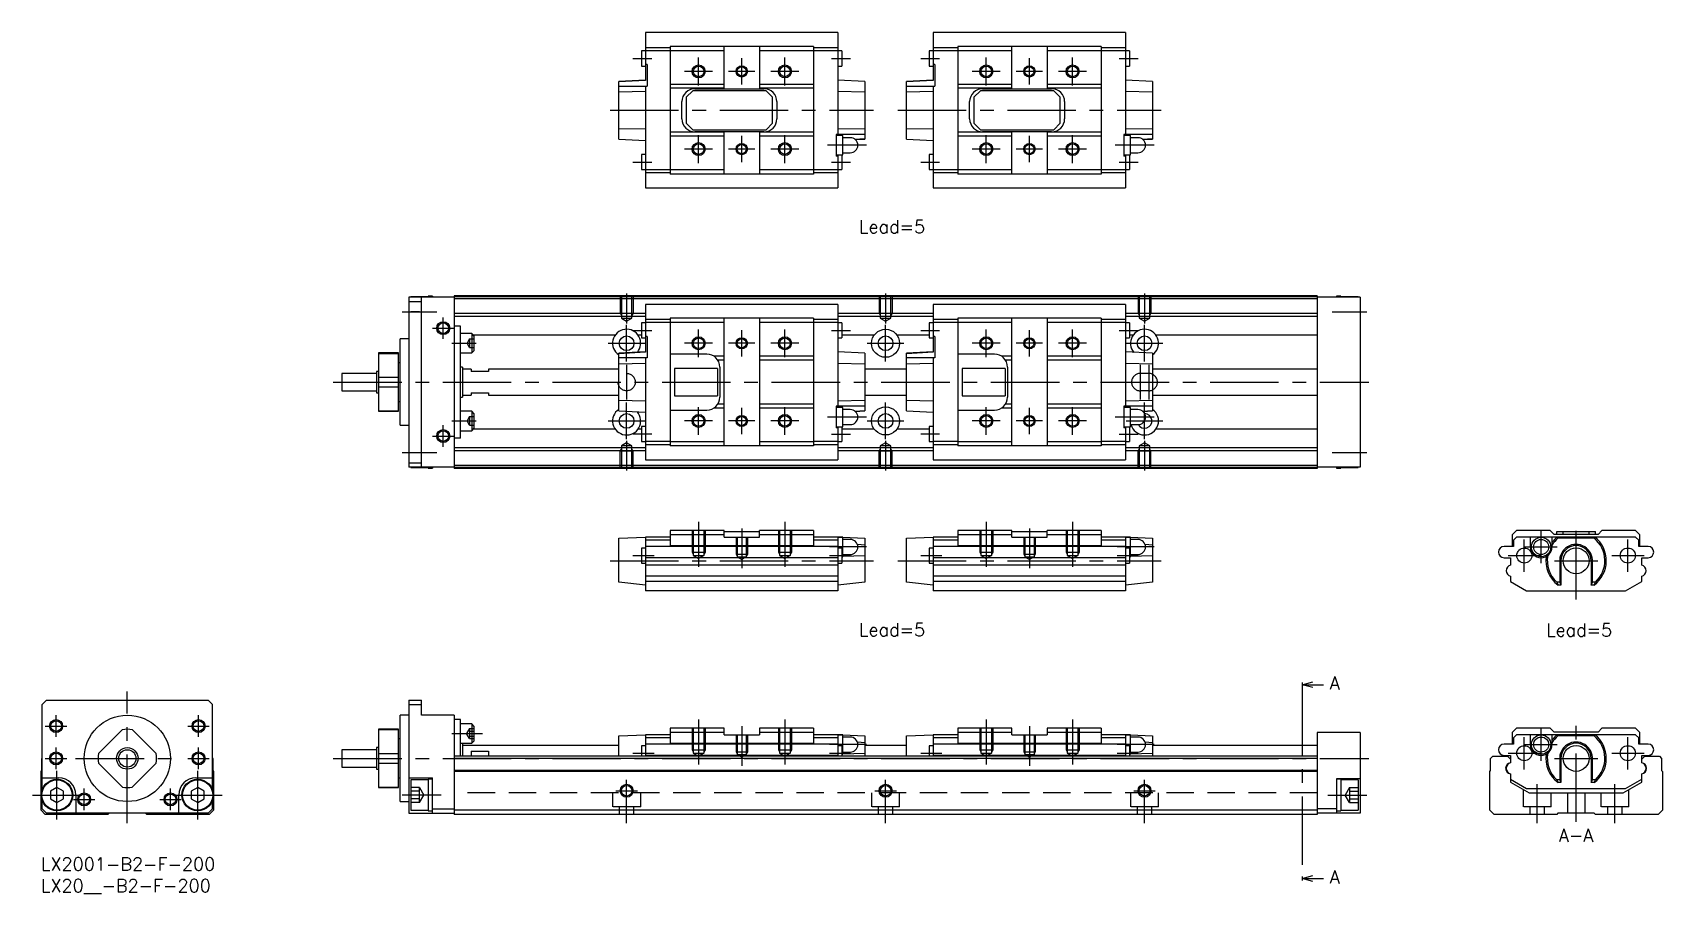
# Model space of a CAD drawing. Extents: x -2 to 376, y -8 to 191.
import ezdxf

# ---------------------------------------------------------------- set-up
doc = ezdxf.new("R2010")
doc.units = 0
doc.header["$LTSCALE"] = 0.5
doc.linetypes.add('CENTER', pattern=[50.8, 31.75, -6.35, 6.35, -6.35])
doc.linetypes.add('DASHED', pattern=[19.05, 12.7, -6.35])
for name, color, linetype in [('MSM_CENTER', 1, 'CENTER'), ('MSM_CONTINUOUS', 7, 'CONTINUOUS'), ('MSM_DASHED', 4, 'DASHED'), ('MSM_NARROW', 5, 'CONTINUOUS'), ('MSM_PART_NUMBER', 7, 'CONTINUOUS')]:
    doc.layers.add(name, color=color, linetype=linetype)
doc.styles.get("Standard").update_dxf_attribs({"font": 'txt.shx', "height": 1, "bigfont": 'bigfont.shx'})

msp = doc.modelspace()

# ---------------------------------------------------------------- texts
at = {"layer": 'MSM_PART_NUMBER'}
for s, p in [('Lead=5', (189.56, 144.71)), ('Lead=5', (189.56, 51.31)), ('Lead=5', (348.76, 51.26)), ('A', (298.62, 38.95)), ('A-A', (351.71, 3.66)), ('A', (298.62, -5.96))]:
    msp.add_text(s, height=3, dxfattribs=at).set_placement(p)

# ---------------------------------------------------------------- blocks, each defined once
blk = doc.blocks.new('*U2')
at = {"layer": 'MSM_PART_NUMBER'}
blk.add_text('LX2001-B2-F-200', height=3, dxfattribs=at).set_placement((0, -3))
blk = doc.blocks.new('*U3')
at = {"layer": 'MSM_PART_NUMBER'}
blk.add_text('LX20__-B2-F-200', height=3, dxfattribs=at).set_placement((0, -8))

# ---------------------------------------------------------------- linework, layer by layer
at = {"layer": 'MSM_CENTER'}
for p, q in [((137.17, 185.2), (141.57, 185.2)), ((152.37, 178.97), (152.37, 185.43)), ((162.37, 179.14), (162.37, 185.26)), ((172.37, 178.97), (172.37, 185.43)), ((183.17, 185.2), (187.57, 185.2)), ((203.83, 185.2), (208.23, 185.2)), ((219.03, 178.97), (219.03, 185.43)), ((229.03, 179.14), (229.03, 185.26)), ((239.03, 178.97), (239.03, 185.43)), ((249.83, 185.2), (254.23, 185.2)), ((155.6, 182.2), (149.14, 182.2)), ((165.42, 182.2), (159.31, 182.2)), ((175.6, 182.2), (169.14, 182.2)), ((222.26, 182.2), (215.8, 182.2)), ((232.09, 182.2), (225.98, 182.2)), ((242.26, 182.2), (235.8, 182.2)), ((131.87, 173.2), (192.87, 173.2)), ((198.53, 173.2), (259.53, 173.2)), ((152.37, 160.97), (152.37, 167.43)), ((162.37, 161.14), (162.37, 167.26)), ((172.37, 160.97), (172.37, 167.43)), ((219.03, 160.97), (219.03, 167.43)), ((229.03, 161.14), (229.03, 167.26)), ((239.03, 160.97), (239.03, 167.43)), ((155.6, 164.2), (149.14, 164.2)), ((165.42, 164.2), (159.31, 164.2)), ((175.6, 164.2), (169.14, 164.2)), ((191.27, 165.1), (182.27, 165.1)), ((222.26, 164.2), (215.8, 164.2)), ((232.09, 164.2), (225.98, 164.2)), ((242.26, 164.2), (235.8, 164.2)), ((257.93, 165.1), (248.93, 165.1)), ((137.17, 161.2), (141.57, 161.2)), ((183.17, 161.15), (187.57, 161.15)), ((203.83, 161.2), (208.23, 161.2)), ((249.83, 161.15), (254.23, 161.15)), ((135.7, 130.7), (135.7, 123.79)), ((195.7, 130.7), (195.7, 123.79)), ((255.7, 130.7), (255.7, 123.79)), ((83.7, 126.5), (91.7, 126.5)), ((93.2, 120.2), (93.2, 125.2)), ((299.2, 126.5), (307.2, 126.5)), ((90.7, 122.7), (95.7, 122.7)), ((135.7, 114.95), (135.7, 123.45)), ((137.17, 122.2), (141.57, 122.2)), ((152.37, 115.97), (152.37, 122.43)), ((162.37, 116.14), (162.37, 122.26)), ((172.37, 115.97), (172.37, 122.43)), ((183.17, 122.2), (187.57, 122.2)), ((195.7, 114.95), (195.7, 123.45)), ((203.83, 122.2), (208.23, 122.2)), ((219.03, 115.97), (219.03, 122.43)), ((229.03, 116.14), (229.03, 122.26)), ((239.03, 115.97), (239.03, 122.43)), ((249.83, 122.2), (254.23, 122.2)), ((255.7, 114.95), (255.7, 123.45)), ((95.2, 119.2), (100.8, 119.2)), ((131.45, 119.2), (139.95, 119.2)), ((155.6, 119.2), (149.14, 119.2)), ((165.42, 119.2), (159.31, 119.2)), ((175.6, 119.2), (169.14, 119.2)), ((191.45, 119.2), (199.95, 119.2)), ((222.26, 119.2), (215.8, 119.2)), ((232.09, 119.2), (225.98, 119.2)), ((242.26, 119.2), (235.8, 119.2)), ((251.45, 119.2), (259.95, 119.2)), ((135.7, 114.2), (135.7, 106.2)), ((254.7, 114.2), (254.7, 106.2)), ((256.7, 114.2), (256.7, 106.2)), ((67.7, 110.2), (307.7, 110.2)), ((135.7, 96.95), (135.7, 105.45)), ((152.37, 97.97), (152.37, 104.43)), ((162.37, 98.14), (162.37, 104.26)), ((172.37, 97.97), (172.37, 104.43)), ((191.27, 102.1), (182.27, 102.1)), ((195.7, 96.95), (195.7, 105.45)), ((219.03, 97.97), (219.03, 104.43)), ((229.03, 98.14), (229.03, 104.26)), ((239.03, 97.97), (239.03, 104.43)), ((257.93, 102.1), (248.93, 102.1)), ((255.7, 96.95), (255.7, 105.45)), ((93.2, 95.2), (93.2, 100.2)), ((95.2, 101.2), (100.8, 101.2)), ((131.45, 101.2), (139.95, 101.2)), ((137.17, 98.2), (141.57, 98.2)), ((155.6, 101.2), (149.14, 101.2)), ((165.42, 101.2), (159.31, 101.2)), ((175.6, 101.2), (169.14, 101.2)), ((191.45, 101.2), (199.95, 101.2)), ((203.83, 98.2), (208.23, 98.2)), ((222.26, 101.2), (215.8, 101.2)), ((232.09, 101.2), (225.98, 101.2)), ((242.26, 101.2), (235.8, 101.2)), ((251.45, 101.2), (259.95, 101.2)), ((90.7, 97.7), (95.7, 97.7)), ((135.7, 96.61), (135.7, 89.7)), ((183.17, 98.15), (187.57, 98.15)), ((195.7, 96.61), (195.7, 89.7)), ((249.83, 98.15), (254.23, 98.15)), ((255.7, 96.61), (255.7, 89.7)), ((83.7, 93.9), (91.7, 93.9)), ((299.2, 93.9), (307.2, 93.9)), ((152.37, 77.8), (152.37, 67.4)), ((162.37, 76.3), (162.37, 67.1)), ((172.37, 77.8), (172.37, 67.4)), ((219.03, 77.8), (219.03, 67.4)), ((229.03, 76.3), (229.03, 67.1)), ((239.03, 77.8), (239.03, 67.4)), ((347.6, 68.25), (347.6, 75.75)), ((355.7, 59.85), (355.7, 77.65)), ((191.27, 72), (182.67, 72)), ((257.93, 72), (249.33, 72)), ((343.7, 66.25), (343.7, 73.75)), ((343.85, 72), (351.35, 72)), ((367.7, 66.25), (367.7, 73.75)), ((131.87, 68.8), (192.87, 68.8)), ((137.17, 70), (142.07, 70)), ((182.67, 70), (187.57, 70)), ((198.53, 68.8), (259.53, 68.8)), ((203.83, 70), (208.73, 70)), ((249.33, 70), (254.23, 70)), ((339.95, 70), (347.45, 70)), ((350.7, 68.8), (360.7, 68.8)), ((363.95, 70), (371.45, 70)), ((20, 8), (20, 38.5)), ((292.2, 39.58), (292.2, -4.33)), ((1, 30.5), (6, 30.5)), ((3.5, 28), (3.5, 33)), ((34, 30.5), (39, 30.5)), ((36.5, 28), (36.5, 33)), ((152.37, 32), (152.37, 21.6)), ((162.37, 30.5), (162.37, 21.3)), ((172.37, 32), (172.37, 21.6)), ((219.03, 32), (219.03, 21.6)), ((229.03, 30.5), (229.03, 21.3)), ((239.03, 32), (239.03, 21.6)), ((355.7, 8.3), (355.7, 31.1)), ((95.2, 28.75), (102.3, 28.75)), ((343.7, 20.45), (343.7, 27.95)), ((347.6, 22.45), (347.6, 29.95)), ((367.7, 20.45), (367.7, 27.95)), ((1, 23), (6, 23)), ((3.5, 20.5), (3.5, 25.5)), ((8, 23), (32, 23)), ((34, 23), (39, 23)), ((36.5, 20.5), (36.5, 25.5)), ((67.7, 23), (307.7, 23)), ((137.17, 24.2), (142.07, 24.2)), ((191.27, 26.2), (182.67, 26.2)), ((182.67, 24.2), (187.57, 24.2)), ((203.83, 24.2), (208.73, 24.2)), ((257.93, 26.2), (249.33, 26.2)), ((249.33, 24.2), (254.23, 24.2)), ((339.95, 24.2), (347.45, 24.2)), ((343.85, 26.2), (351.35, 26.2)), ((350.7, 23), (360.7, 23)), ((363.95, 24.2), (371.45, 24.2)), ((3.7, 8.85), (3.7, 20.15)), ((36.3, 8.85), (36.3, 20.15)), ((10, 11), (10, 16)), ((30, 11), (30, 16)), ((133.2, 15.5), (138.2, 15.5)), ((135.7, 8), (135.7, 18)), ((193.2, 15.5), (198.2, 15.5)), ((195.7, 8), (195.7, 18)), ((253.2, 15.5), (258.2, 15.5)), ((255.7, 8), (255.7, 18)), ((346.7, 8), (346.7, 17)), ((364.7, 8), (364.7, 17)), ((-1.95, 14.5), (9.35, 14.5)), ((7.5, 13.5), (12.5, 13.5)), ((27.5, 13.5), (32.5, 13.5)), ((30.65, 14.5), (41.95, 14.5)), ((92.7, 14.5), (83.7, 14.5)), ((298.2, 14.5), (307.2, 14.5))]:
    msp.add_line(p, q, dxfattribs=at)
at = {"layer": 'MSM_CONTINUOUS'}
for p, q in [((140.07, 191.2), (140.07, 180.13)), ((184.67, 191.2), (140.07, 191.2)), ((184.67, 191.2), (184.67, 167.6)), ((206.73, 191.2), (206.73, 180.13)), ((251.33, 191.2), (206.73, 191.2)), ((251.33, 191.2), (251.33, 167.6)), ((139.17, 186.95), (139.17, 183.45)), ((140.07, 186.95), (139.17, 186.95)), ((145.77, 187.7), (140.07, 187.7)), ((145.77, 186.99), (140.07, 186.99)), ((178.97, 188), (145.77, 188)), ((145.77, 188), (145.77, 158.4)), ((158.27, 187), (145.77, 187)), ((158.27, 178.2), (158.27, 188)), ((166.47, 188), (166.47, 178.2)), ((178.97, 187), (166.47, 187)), ((178.97, 188), (178.97, 158.4)), ((184.67, 187.7), (178.97, 187.7)), ((184.67, 186.99), (178.97, 186.99)), ((185.57, 186.95), (184.67, 186.95)), ((185.57, 186.95), (185.57, 183.45)), ((205.83, 186.95), (205.83, 183.45)), ((206.73, 186.95), (205.83, 186.95)), ((212.43, 187.7), (206.73, 187.7)), ((212.43, 186.99), (206.73, 186.99)), ((245.63, 188), (212.43, 188)), ((212.43, 188), (212.43, 158.4)), ((224.93, 187), (212.43, 187)), ((224.93, 178.2), (224.93, 188)), ((233.13, 188), (233.13, 178.2)), ((245.63, 187), (233.13, 187)), ((245.63, 188), (245.63, 158.4)), ((251.33, 187.7), (245.63, 187.7)), ((251.33, 186.99), (245.63, 186.99)), ((252.23, 186.95), (251.33, 186.95)), ((252.23, 186.95), (252.23, 183.45)), ((139.17, 183.45), (140.07, 183.45)), ((140.47, 183.8), (140.07, 183.8)), ((140.47, 183.8), (140.47, 178.8)), ((184.67, 183.45), (185.57, 183.45)), ((205.83, 183.45), (206.73, 183.45)), ((207.13, 183.8), (206.73, 183.8)), ((207.13, 183.8), (207.13, 178.8)), ((251.33, 183.45), (252.23, 183.45)), ((140.07, 180.2), (133.87, 179.88)), ((140.07, 180.13), (133.87, 179.76)), ((133.87, 166.52), (133.87, 179.88)), ((133.87, 178.8), (140.47, 178.8)), ((140.07, 177.53), (133.87, 177.39)), ((140.07, 178.8), (140.07, 155.2)), ((158.27, 179.2), (145.77, 179.2)), ((158.27, 178.3), (145.77, 178.3)), ((151.02, 177.7), (149.52, 176.2)), ((168.02, 177.7), (151.02, 177.7)), ((151.52, 178.2), (167.52, 178.2)), ((178.97, 179.2), (166.47, 179.2)), ((178.97, 178.3), (166.47, 178.3)), ((169.52, 176.2), (168.02, 177.7)), ((190.87, 179.88), (184.67, 180.2)), ((190.87, 177.39), (184.67, 177.53)), ((190.87, 179.88), (190.87, 166.52)), ((206.73, 180.2), (200.53, 179.88)), ((206.73, 180.13), (200.53, 179.76)), ((200.53, 166.52), (200.53, 179.88)), ((200.53, 178.8), (207.13, 178.8)), ((206.73, 177.53), (200.53, 177.39)), ((206.73, 178.8), (206.73, 155.2)), ((224.93, 179.2), (212.43, 179.2)), ((224.93, 178.3), (212.43, 178.3)), ((217.68, 177.7), (216.18, 176.2)), ((234.68, 177.7), (217.68, 177.7)), ((218.18, 178.2), (234.18, 178.2)), ((245.63, 179.2), (233.13, 179.2)), ((245.63, 178.3), (233.13, 178.3)), ((236.18, 176.2), (234.68, 177.7)), ((257.53, 179.88), (251.33, 180.2)), ((257.53, 177.39), (251.33, 177.53)), ((257.53, 179.88), (257.53, 166.52)), ((148.52, 171.2), (148.52, 175.2)), ((149.52, 176.2), (149.52, 170.2)), ((169.52, 170.2), (169.52, 176.2)), ((170.52, 175.2), (170.52, 171.2)), ((215.18, 171.2), (215.18, 175.2)), ((216.18, 176.2), (216.18, 170.2)), ((236.18, 170.2), (236.18, 176.2)), ((237.18, 175.2), (237.18, 171.2)), ((149.52, 170.2), (151.02, 168.7)), ((168.02, 168.7), (169.52, 170.2)), ((216.18, 170.2), (217.68, 168.7)), ((234.68, 168.7), (236.18, 170.2)), ((133.87, 169.01), (140.07, 168.87)), ((133.87, 166.52), (140.07, 166.2)), ((158.27, 168.1), (145.77, 168.1)), ((158.27, 167.2), (145.77, 167.2)), ((151.02, 168.7), (168.02, 168.7)), ((167.52, 168.2), (151.52, 168.2)), ((158.27, 158.4), (158.27, 168.2)), ((166.47, 168.2), (166.47, 158.4)), ((178.97, 168.1), (166.47, 168.1)), ((178.97, 167.2), (166.47, 167.2)), ((184.27, 167.6), (184.27, 162.6)), ((190.87, 167.6), (184.27, 167.6)), ((185.77, 167.35), (184.27, 167.35)), ((184.67, 168.87), (190.87, 169.01)), ((185.77, 162.85), (185.77, 167.35)), ((187.52, 166.85), (185.77, 166.85)), ((188.57, 166.5), (190.87, 166.64)), ((188.68, 166.41), (190.87, 166.52)), ((200.53, 169.01), (206.73, 168.87)), ((200.53, 166.52), (206.73, 166.2)), ((224.93, 168.1), (212.43, 168.1)), ((224.93, 167.2), (212.43, 167.2)), ((217.68, 168.7), (234.68, 168.7)), ((234.18, 168.2), (218.18, 168.2)), ((224.93, 158.4), (224.93, 168.2)), ((233.13, 168.2), (233.13, 158.4)), ((245.63, 168.1), (233.13, 168.1)), ((245.63, 167.2), (233.13, 167.2)), ((250.93, 167.6), (250.93, 162.6)), ((257.53, 167.6), (250.93, 167.6)), ((252.43, 167.35), (250.93, 167.35)), ((251.33, 168.87), (257.53, 169.01)), ((252.43, 162.85), (252.43, 167.35)), ((254.18, 166.85), (252.43, 166.85)), ((255.23, 166.5), (257.53, 166.64)), ((255.34, 166.41), (257.53, 166.52)), ((139.17, 162.95), (139.17, 159.45)), ((140.07, 162.95), (139.17, 162.95)), ((184.27, 162.85), (185.77, 162.85)), ((184.67, 162.6), (184.27, 162.6)), ((184.67, 162.85), (184.67, 155.2)), ((185.57, 162.85), (185.57, 159.45)), ((185.77, 163.35), (187.52, 163.35)), ((205.83, 162.95), (205.83, 159.45)), ((206.73, 162.95), (205.83, 162.95)), ((250.93, 162.85), (252.43, 162.85)), ((251.33, 162.6), (250.93, 162.6)), ((251.33, 162.85), (251.33, 155.2)), ((252.23, 162.85), (252.23, 159.45)), ((252.43, 163.35), (254.18, 163.35)), ((139.17, 159.45), (140.07, 159.45)), ((145.77, 159.41), (140.07, 159.41)), ((145.77, 158.7), (140.07, 158.7)), ((158.27, 159.4), (145.77, 159.4)), ((178.97, 159.4), (166.47, 159.4)), ((184.67, 159.41), (178.97, 159.41)), ((184.67, 158.7), (178.97, 158.7)), ((184.67, 159.45), (185.57, 159.45)), ((205.83, 159.45), (206.73, 159.45)), ((212.43, 159.41), (206.73, 159.41)), ((212.43, 158.7), (206.73, 158.7)), ((224.93, 159.4), (212.43, 159.4)), ((245.63, 159.4), (233.13, 159.4)), ((251.33, 159.41), (245.63, 159.41)), ((251.33, 158.7), (245.63, 158.7)), ((251.33, 159.45), (252.23, 159.45)), ((140.07, 155.2), (184.67, 155.2)), ((178.97, 158.4), (145.77, 158.4)), ((206.73, 155.2), (251.33, 155.2)), ((245.63, 158.4), (212.43, 158.4)), ((95.7, 129.9), (85.2, 129.9)), ((85.2, 129.9), (85.2, 90.5)), ((85.2, 128.9), (88.2, 128.9)), ((85.7, 130), (85.7, 129.9)), ((89.7, 130), (85.7, 130)), ((88.2, 90.5), (88.2, 129.9)), ((89.7, 130.15), (89.7, 129.9)), ((90.7, 130.15), (89.7, 130.15)), ((90.7, 130.15), (90.7, 129.9)), ((295.7, 130.2), (95.7, 130.2)), ((95.7, 130.2), (95.7, 90.2)), ((295.7, 130), (95.7, 130)), ((295.7, 129.5), (95.7, 129.5)), ((295.7, 130.2), (295.7, 90.2)), ((305.7, 129.9), (295.7, 129.9)), ((301.2, 130.15), (300.2, 130.15)), ((300.2, 130.15), (300.2, 129.9)), ((301.2, 130.15), (301.2, 129.9)), ((305.2, 130), (301.2, 130)), ((305.2, 130), (305.2, 129.9)), ((305.7, 129.9), (305.7, 90.5)), ((140.07, 126.1), (95.7, 126.1)), ((140.07, 125.4), (95.7, 125.4)), ((140.07, 128.2), (140.07, 117.13)), ((184.67, 128.2), (140.07, 128.2)), ((145.77, 124.7), (140.07, 124.7)), ((178.97, 125), (145.77, 125)), ((145.77, 125), (145.77, 95.4)), ((158.27, 95.4), (158.27, 125)), ((166.47, 125), (166.47, 95.4)), ((178.97, 125), (178.97, 95.4)), ((184.67, 124.7), (178.97, 124.7)), ((184.67, 128.2), (184.67, 104.6)), ((206.73, 126.1), (184.67, 126.1)), ((206.73, 125.4), (184.67, 125.4)), ((206.73, 128.2), (206.73, 117.13)), ((251.33, 128.2), (206.73, 128.2)), ((212.43, 124.7), (206.73, 124.7)), ((245.63, 125), (212.43, 125)), ((212.43, 125), (212.43, 95.4)), ((224.93, 95.4), (224.93, 125)), ((233.13, 125), (233.13, 95.4)), ((245.63, 125), (245.63, 95.4)), ((251.33, 124.7), (245.63, 124.7)), ((251.33, 128.2), (251.33, 104.6)), ((295.7, 126.1), (251.33, 126.1)), ((295.7, 125.4), (251.33, 125.4)), ((97.2, 123.2), (95.7, 123.2)), ((97.2, 97.2), (97.2, 123.2)), ((99.8, 121.45), (97.2, 121.45)), ((99.8, 121.45), (99.8, 116.95)), ((100.3, 120.95), (99.8, 121.45)), ((133.04, 121.07), (100.18, 121.07)), ((100.3, 120.95), (100.3, 117.45)), ((139.17, 121.07), (138.36, 121.07)), ((139.17, 123.95), (139.17, 120.45)), ((140.07, 123.95), (139.17, 123.95)), ((145.77, 123.99), (140.07, 123.99)), ((158.27, 124), (145.77, 124)), ((178.97, 124), (166.47, 124)), ((184.67, 123.99), (178.97, 123.99)), ((185.57, 123.95), (184.67, 123.95)), ((185.57, 123.95), (185.57, 120.45)), ((193.04, 121.07), (185.57, 121.07)), ((205.83, 121.07), (198.36, 121.07)), ((205.83, 123.95), (205.83, 120.45)), ((206.73, 123.95), (205.83, 123.95)), ((212.43, 123.99), (206.73, 123.99)), ((224.93, 124), (212.43, 124)), ((245.63, 124), (233.13, 124)), ((251.33, 123.99), (245.63, 123.99)), ((252.23, 123.95), (251.33, 123.95)), ((252.23, 123.95), (252.23, 120.45)), ((253.04, 121.07), (252.23, 121.07)), ((295.7, 121.07), (258.36, 121.07)), ((85.2, 120.2), (83.2, 120.2)), ((83.2, 100.2), (83.2, 120.2)), ((99.8, 116.95), (100.3, 117.45)), ((140.07, 117.2), (133.87, 116.88)), ((140.07, 117.13), (133.87, 116.76)), ((139.17, 120.45), (140.07, 120.45)), ((140.47, 120.8), (140.07, 120.8)), ((140.47, 120.8), (140.47, 115.8)), ((184.67, 120.45), (185.57, 120.45)), ((190.87, 116.88), (184.67, 117.2)), ((206.73, 117.2), (200.53, 116.88)), ((206.73, 117.13), (200.53, 116.76)), ((205.83, 120.45), (206.73, 120.45)), ((207.13, 120.8), (206.73, 120.8)), ((207.13, 120.8), (207.13, 115.8)), ((251.33, 120.45), (252.23, 120.45)), ((257.53, 116.88), (251.33, 117.2)), ((82.8, 116.95), (78.2, 116.95)), ((78.2, 116.95), (78.2, 103.45)), ((78.2, 116.86), (82.8, 116.86)), ((82.8, 103.45), (82.8, 116.95)), ((83.2, 114.7), (82.8, 114.7)), ((97.2, 116.95), (99.8, 116.95)), ((97.7, 113.7), (97.2, 113.7)), ((97.7, 113.7), (97.7, 106.7)), ((133.87, 103.52), (133.87, 116.88)), ((140.47, 115.8), (133.87, 115.8)), ((140.07, 114.53), (133.87, 114.39)), ((140.07, 115.8), (140.07, 92.2)), ((154.27, 116.7), (145.77, 116.7)), ((146.77, 113.36), (146.77, 107.04)), ((156.77, 113.36), (146.77, 113.36)), ((158.27, 116.2), (155.93, 116.2)), ((156.77, 113.36), (156.77, 107.04)), ((158.27, 115.3), (156.8, 115.3)), ((157.27, 113.7), (157.27, 106.7)), ((178.97, 116.2), (166.47, 116.2)), ((178.97, 115.3), (166.47, 115.3)), ((190.87, 114.39), (184.67, 114.53)), ((190.87, 116.88), (190.87, 103.52)), ((200.53, 103.52), (200.53, 116.88)), ((207.13, 115.8), (200.53, 115.8)), ((206.73, 114.53), (200.53, 114.39)), ((206.73, 115.8), (206.73, 92.2)), ((220.93, 116.7), (212.43, 116.7)), ((213.43, 113.36), (213.43, 107.04)), ((223.43, 113.36), (213.43, 113.36)), ((224.93, 116.2), (222.59, 116.2)), ((223.43, 113.36), (223.43, 107.04)), ((224.93, 115.3), (223.47, 115.3)), ((223.93, 113.7), (223.93, 106.7)), ((245.63, 116.2), (233.13, 116.2)), ((245.63, 115.3), (233.13, 115.3)), ((257.53, 114.39), (251.33, 114.53)), ((257.53, 116.88), (257.53, 103.52)), ((69.7, 112.2), (69.7, 108.2)), ((77.7, 112.2), (69.7, 112.2)), ((77.7, 112.7), (77.7, 107.7)), ((78.2, 112.7), (77.7, 112.7)), ((78.2, 111.32), (82.8, 111.32)), ((99.7, 113.2), (97.7, 113.2)), ((99.7, 113.2), (99.7, 112.7)), ((103.7, 112.7), (99.7, 112.7)), ((133.87, 113.2), (103.7, 113.2)), ((103.7, 113.2), (103.7, 112.7)), ((200.53, 113.2), (190.87, 113.2)), ((295.7, 113.2), (257.53, 113.2)), ((69.7, 108.2), (77.7, 108.2)), ((77.7, 107.7), (78.2, 107.7)), ((78.2, 109.08), (82.8, 109.08)), ((97.2, 106.7), (97.7, 106.7)), ((97.7, 107.2), (99.7, 107.2)), ((99.7, 107.7), (103.7, 107.7)), ((99.7, 107.7), (99.7, 107.2)), ((103.7, 107.7), (103.7, 107.2)), ((103.7, 107.2), (133.87, 107.2)), ((133.87, 106.01), (140.07, 105.87)), ((146.77, 107.04), (156.77, 107.04)), ((184.67, 105.87), (190.87, 106.01)), ((190.87, 107.2), (200.53, 107.2)), ((200.53, 106.01), (206.73, 105.87)), ((213.43, 107.04), (223.43, 107.04)), ((251.33, 105.87), (257.53, 106.01)), ((257.53, 107.2), (295.7, 107.2)), ((78.2, 103.54), (82.8, 103.54)), ((78.2, 103.45), (82.8, 103.45)), ((82.8, 105.7), (83.2, 105.7)), ((99.8, 103.45), (97.2, 103.45)), ((100.3, 102.95), (99.8, 103.45)), ((99.8, 103.45), (99.8, 98.95)), ((100.3, 102.95), (100.3, 99.45)), ((133.87, 103.52), (140.07, 103.2)), ((145.77, 103.7), (154.27, 103.7)), ((158.27, 104.2), (155.93, 104.2)), ((158.27, 105.1), (156.8, 105.1)), ((178.97, 105.1), (166.47, 105.1)), ((178.97, 104.2), (166.47, 104.2)), ((190.87, 104.6), (184.27, 104.6)), ((184.27, 104.6), (184.27, 99.6)), ((185.77, 104.35), (184.27, 104.35)), ((185.77, 99.85), (185.77, 104.35)), ((187.52, 103.85), (185.77, 103.85)), ((188.57, 103.5), (190.87, 103.64)), ((188.68, 103.41), (190.87, 103.52)), ((200.53, 103.52), (206.73, 103.2)), ((212.43, 103.7), (220.93, 103.7)), ((224.93, 104.2), (222.59, 104.2)), ((224.93, 105.1), (223.47, 105.1)), ((245.63, 105.1), (233.13, 105.1)), ((245.63, 104.2), (233.13, 104.2)), ((257.53, 104.6), (250.93, 104.6)), ((250.93, 104.6), (250.93, 99.6)), ((252.43, 104.35), (250.93, 104.35)), ((252.43, 99.85), (252.43, 104.35)), ((254.18, 103.85), (252.43, 103.85)), ((255.23, 103.5), (257.53, 103.64)), ((255.34, 103.41), (257.53, 103.52)), ((83.2, 100.2), (85.2, 100.2)), ((97.2, 98.95), (99.8, 98.95)), ((99.8, 98.95), (100.3, 99.45)), ((133.04, 99.33), (100.18, 99.33)), ((139.17, 99.33), (138.36, 99.33)), ((139.17, 99.95), (139.17, 96.45)), ((140.07, 99.95), (139.17, 99.95)), ((184.27, 99.85), (185.77, 99.85)), ((184.67, 99.6), (184.27, 99.6)), ((184.67, 99.85), (184.67, 92.2)), ((185.57, 99.85), (185.57, 96.45)), ((193.04, 99.33), (185.57, 99.33)), ((185.77, 100.35), (187.52, 100.35)), ((205.83, 99.33), (198.36, 99.33)), ((205.83, 99.95), (205.83, 96.45)), ((206.73, 99.95), (205.83, 99.95)), ((250.93, 99.85), (252.43, 99.85)), ((251.33, 99.6), (250.93, 99.6)), ((251.33, 99.85), (251.33, 92.2)), ((252.23, 99.85), (252.23, 96.45)), ((252.43, 100.35), (254.18, 100.35)), ((295.7, 99.33), (258.36, 99.33)), ((97.2, 97.2), (95.7, 97.2)), ((140.07, 95), (95.7, 95)), ((139.17, 96.45), (140.07, 96.45)), ((145.77, 96.41), (140.07, 96.41)), ((145.77, 95.7), (140.07, 95.7)), ((158.27, 96.4), (145.77, 96.4)), ((178.97, 95.4), (145.77, 95.4)), ((178.97, 96.4), (166.47, 96.4)), ((184.67, 96.41), (178.97, 96.41)), ((184.67, 95.7), (178.97, 95.7)), ((184.67, 96.45), (185.57, 96.45)), ((206.73, 95), (184.67, 95)), ((205.83, 96.45), (206.73, 96.45)), ((212.43, 96.41), (206.73, 96.41)), ((212.43, 95.7), (206.73, 95.7)), ((224.93, 96.4), (212.43, 96.4)), ((245.63, 95.4), (212.43, 95.4)), ((245.63, 96.4), (233.13, 96.4)), ((251.33, 96.41), (245.63, 96.41)), ((251.33, 95.7), (245.63, 95.7)), ((251.33, 96.45), (252.23, 96.45)), ((295.7, 95), (251.33, 95)), ((85.2, 91.5), (88.2, 91.5)), ((140.07, 94.3), (95.7, 94.3)), ((295.7, 90.9), (95.7, 90.9)), ((140.07, 92.2), (184.67, 92.2)), ((206.73, 94.3), (184.67, 94.3)), ((206.73, 92.2), (251.33, 92.2)), ((295.7, 94.3), (251.33, 94.3)), ((95.7, 90.5), (85.2, 90.5)), ((85.7, 90.5), (85.7, 90.4)), ((85.7, 90.4), (89.7, 90.4)), ((89.7, 90.5), (89.7, 90.25)), ((89.7, 90.25), (90.7, 90.25)), ((90.7, 90.5), (90.7, 90.25)), ((295.7, 90.4), (95.7, 90.4)), ((295.7, 90.2), (95.7, 90.2)), ((305.7, 90.5), (295.7, 90.5)), ((300.2, 90.5), (300.2, 90.25)), ((300.2, 90.25), (301.2, 90.25)), ((301.2, 90.5), (301.2, 90.25)), ((301.2, 90.4), (305.2, 90.4)), ((305.2, 90.5), (305.2, 90.4)), ((158.27, 75.8), (145.77, 75.8)), ((145.77, 75.8), (145.77, 72.23)), ((158.27, 74.3), (158.27, 75.8)), ((158.27, 75.6), (166.47, 75.6)), ((166.47, 74.3), (166.47, 75.8)), ((178.97, 75.8), (166.47, 75.8)), ((178.97, 75.8), (178.97, 72.23)), ((224.93, 75.8), (212.43, 75.8)), ((212.43, 75.8), (212.43, 72.23)), ((224.93, 74.3), (224.93, 75.8)), ((224.93, 75.6), (233.13, 75.6)), ((233.13, 74.3), (233.13, 75.8)), ((245.63, 75.8), (233.13, 75.8)), ((245.63, 75.8), (245.63, 72.23)), ((341.9, 75.8), (340.9, 74.8)), ((349.7, 75.8), (341.9, 75.8)), ((350.6, 74.9), (349.7, 75.8)), ((351.2, 74.9), (351.2, 75.6)), ((351.2, 75.6), (360.2, 75.6)), ((352.7, 74.9), (352.7, 75.6)), ((358.7, 74.9), (358.7, 75.6)), ((360.2, 74.9), (360.2, 75.6)), ((361.7, 75.8), (360.8, 74.9)), ((369.5, 75.8), (361.7, 75.8)), ((370.5, 74.8), (369.5, 75.8)), ((133.87, 74), (140.07, 74.3)), ((133.87, 63.84), (133.87, 74)), ((145.77, 74.3), (140.07, 74.3)), ((140.07, 74.3), (140.07, 61.8)), ((145.77, 73.59), (140.07, 73.59)), ((184.67, 72.1), (140.07, 72.1)), ((158.27, 74.8), (145.77, 74.8)), ((178.97, 72.23), (145.77, 72.23)), ((158.27, 74.3), (166.47, 74.3)), ((178.97, 74.8), (166.47, 74.8)), ((184.67, 74.3), (178.97, 74.3)), ((184.67, 73.59), (178.97, 73.59)), ((184.67, 74.3), (185.69, 74.25)), ((184.67, 74.3), (184.67, 61.8)), ((185.77, 74.25), (184.67, 74.25)), ((185.77, 74.25), (190.87, 74)), ((185.77, 69.75), (185.77, 74.25)), ((187.52, 73.75), (185.77, 73.75)), ((190.87, 72.43), (189.16, 72.59)), ((190.87, 74), (190.87, 63.84)), ((200.53, 74), (206.73, 74.3)), ((200.53, 63.84), (200.53, 74)), ((212.43, 74.3), (206.73, 74.3)), ((206.73, 74.3), (206.73, 61.8)), ((212.43, 73.59), (206.73, 73.59)), ((251.33, 72.1), (206.73, 72.1)), ((224.93, 74.8), (212.43, 74.8)), ((245.63, 72.23), (212.43, 72.23)), ((224.93, 74.3), (233.13, 74.3)), ((245.63, 74.8), (233.13, 74.8)), ((251.33, 74.3), (245.63, 74.3)), ((251.33, 73.59), (245.63, 73.59)), ((251.33, 74.3), (252.36, 74.25)), ((251.33, 74.3), (251.33, 61.8)), ((252.43, 74.25), (251.33, 74.25)), ((252.43, 74.25), (257.53, 74)), ((252.43, 69.75), (252.43, 74.25)), ((254.18, 73.75), (252.43, 73.75)), ((257.53, 72.43), (255.83, 72.59)), ((257.53, 74), (257.53, 63.84)), ((341.2, 72.1), (339, 72.1)), ((340.9, 74.8), (340.9, 72.23)), ((340.9, 72.23), (341.2, 72.23)), ((341.91, 74.3), (341.2, 73.59)), ((341.2, 73.59), (341.2, 72.1)), ((369.49, 74.3), (341.91, 74.3)), ((345.1, 72), (345.1, 74.3)), ((350.1, 74.3), (350.1, 72)), ((360.8, 74.9), (350.6, 74.9)), ((351.37, 74.3), (351.51, 74)), ((359.89, 74), (351.51, 74)), ((359.89, 74), (360.03, 74.3)), ((370.2, 73.59), (369.49, 74.3)), ((370.2, 72.1), (370.2, 73.59)), ((370.2, 72.23), (370.5, 72.23)), ((372.4, 72.1), (370.2, 72.1)), ((370.5, 72.23), (370.5, 74.8)), ((140.07, 71.75), (139.17, 71.75)), ((139.17, 71.75), (139.17, 68.25)), ((139.17, 68.25), (140.07, 68.25)), ((184.67, 69.5), (140.07, 69.5)), ((185.57, 71.75), (184.67, 71.75)), ((184.67, 68.25), (185.57, 68.25)), ((185.57, 71.75), (185.57, 68.25)), ((185.57, 69.75), (185.77, 69.75)), ((185.77, 70.25), (187.52, 70.25)), ((185.77, 69.83), (190.87, 70.03)), ((206.73, 71.75), (205.83, 71.75)), ((205.83, 71.75), (205.83, 68.25)), ((205.83, 68.25), (206.73, 68.25)), ((251.33, 69.5), (206.73, 69.5)), ((252.23, 71.75), (251.33, 71.75)), ((251.33, 68.25), (252.23, 68.25)), ((252.23, 71.75), (252.23, 68.25)), ((252.23, 69.75), (252.43, 69.75)), ((252.43, 70.25), (254.18, 70.25)), ((252.43, 69.83), (257.53, 70.03)), ((339, 69.5), (340.5, 69.5)), ((340.5, 69.5), (340.5, 67.76)), ((351.91, 68.48), (351.91, 63.84)), ((352.2, 68.8), (352.2, 63.18)), ((359.2, 68.8), (359.2, 63.18)), ((359.49, 63.84), (359.49, 68.48)), ((370.9, 67.76), (370.9, 69.5)), ((370.9, 69.5), (372.4, 69.5)), ((184.67, 67.76), (140.07, 67.76)), ((184.67, 65.24), (140.07, 65.24)), ((251.33, 67.76), (206.73, 67.76)), ((251.33, 65.24), (206.73, 65.24)), ((340.5, 65.24), (340.5, 63.96)), ((370.9, 63.96), (370.9, 65.24)), ((140.07, 63.18), (133.87, 63.84)), ((184.67, 63.96), (140.07, 63.96)), ((184.67, 61.8), (140.07, 61.8)), ((190.87, 63.84), (184.67, 63.18)), ((206.73, 63.18), (200.53, 63.84)), ((251.33, 63.96), (206.73, 63.96)), ((251.33, 61.8), (206.73, 61.8)), ((257.53, 63.84), (251.33, 63.18)), ((340.5, 63.96), (344.24, 61.8)), ((344.24, 61.8), (367.16, 61.8)), ((351.91, 63.84), (351.23, 63.84)), ((352.2, 63.18), (351.53, 63.18)), ((351.91, 63.84), (352.2, 63.18)), ((359.2, 63.18), (359.49, 63.84)), ((359.87, 63.18), (359.2, 63.18)), ((360.17, 63.84), (359.49, 63.84)), ((367.16, 61.8), (370.9, 63.96)), ((292.2, 40.08), (294.7, 40.75)), ((292.2, 40.58), (292.2, 39.58)), ((294.7, 39.41), (292.2, 40.08)), ((292.2, 40.08), (297.2, 40.08)), ((0.3, 35.5), (1.3, 36.5)), ((0.3, 15.83), (0.3, 35.5)), ((1.3, 36.5), (38.7, 36.5)), ((38.7, 36.5), (39.7, 35.5)), ((39.7, 15.83), (39.7, 35.5)), ((85.2, 36.5), (85.2, 10.3)), ((85.2, 36.5), (88.2, 36.5)), ((85.2, 35.5), (88.2, 35.5)), ((88.2, 33), (88.2, 36.5)), ((85.2, 33), (83.2, 33)), ((83.2, 13), (83.2, 33)), ((95.7, 33), (88.2, 33)), ((95.7, 33), (95.7, 10)), ((97.2, 32), (95.7, 32)), ((97.2, 23.5), (97.2, 32)), ((99.8, 31), (97.2, 31)), ((100.3, 30.5), (99.8, 31)), ((99.8, 31), (99.8, 26.5)), ((100.3, 30.5), (100.3, 27)), ((13.34, 24.12), (18.88, 29.66)), ((21.12, 29.66), (26.66, 24.12)), ((82.8, 29.75), (78.2, 29.75)), ((78.2, 29.75), (78.2, 16.25)), ((78.2, 29.66), (82.8, 29.66)), ((82.8, 16.25), (82.8, 29.75)), ((83.2, 27.5), (82.8, 27.5)), ((97.2, 26.5), (99.8, 26.5)), ((97.7, 26.5), (97.7, 23.5)), ((99.8, 26.5), (100.3, 27)), ((133.87, 28.2), (140.07, 28.5)), ((133.87, 23.5), (133.87, 28.2)), ((145.77, 28.5), (140.07, 28.5)), ((140.07, 28.5), (140.07, 23.5)), ((145.77, 27.79), (140.07, 27.79)), ((145.77, 30), (145.77, 26.43)), ((158.27, 30), (145.77, 30)), ((158.27, 29), (145.77, 29)), ((158.27, 28.5), (158.27, 30)), ((158.27, 28.5), (166.47, 28.5)), ((178.97, 30), (166.47, 30)), ((166.47, 30), (166.47, 28.5)), ((178.97, 29), (166.47, 29)), ((178.97, 30), (178.97, 26.43)), ((184.67, 28.5), (178.97, 28.5)), ((184.67, 27.79), (178.97, 27.79)), ((184.67, 28.5), (185.69, 28.45)), ((184.67, 28.5), (184.67, 23.5)), ((185.77, 28.45), (184.67, 28.45)), ((185.77, 28.45), (190.87, 28.2)), ((185.77, 23.95), (185.77, 28.45)), ((187.52, 27.95), (185.77, 27.95)), ((190.87, 26.63), (189.16, 26.79)), ((190.87, 28.2), (190.87, 23.5)), ((200.53, 28.2), (206.73, 28.5)), ((200.53, 23.5), (200.53, 28.2)), ((212.43, 28.5), (206.73, 28.5)), ((206.73, 28.5), (206.73, 23.5)), ((212.43, 27.79), (206.73, 27.79)), ((212.43, 30), (212.43, 26.43)), ((224.93, 30), (212.43, 30)), ((224.93, 29), (212.43, 29)), ((224.93, 28.5), (224.93, 30)), ((224.93, 28.5), (233.13, 28.5)), ((245.63, 30), (233.13, 30)), ((233.13, 30), (233.13, 28.5)), ((245.63, 29), (233.13, 29)), ((245.63, 30), (245.63, 26.43)), ((251.33, 28.5), (245.63, 28.5)), ((251.33, 27.79), (245.63, 27.79)), ((251.33, 28.5), (252.36, 28.45)), ((251.33, 28.5), (251.33, 23.5)), ((252.43, 28.45), (251.33, 28.45)), ((252.43, 28.45), (257.53, 28.2)), ((252.43, 23.95), (252.43, 28.45)), ((254.18, 27.95), (252.43, 27.95)), ((257.53, 26.63), (255.83, 26.79)), ((257.53, 28.2), (257.53, 23.5)), ((305.7, 29), (295.7, 29)), ((295.7, 29), (295.7, 10)), ((305.7, 29), (305.7, 10.3)), ((341.9, 30), (340.9, 29)), ((340.9, 29), (340.9, 26.43)), ((341.91, 28.5), (341.2, 27.79)), ((341.2, 27.79), (341.2, 26.3)), ((349.7, 30), (341.9, 30)), ((369.49, 28.5), (341.91, 28.5)), ((345.1, 26.2), (345.1, 28.5)), ((350.6, 29.1), (349.7, 30)), ((350.1, 28.5), (350.1, 26.2)), ((360.8, 29.1), (350.6, 29.1)), ((351.37, 28.5), (351.51, 28.2)), ((359.89, 28.2), (351.51, 28.2)), ((359.89, 28.2), (360.03, 28.5)), ((361.7, 30), (360.8, 29.1)), ((369.5, 30), (361.7, 30)), ((370.2, 27.79), (369.49, 28.5)), ((370.5, 29), (369.5, 30)), ((370.2, 26.3), (370.2, 27.79)), ((370.5, 26.43), (370.5, 29)), ((0.2, 23), (0.3, 23.1)), ((0.2, 20.2), (0.2, 23)), ((39.7, 23.1), (39.8, 23)), ((39.8, 23), (39.8, 20.2)), ((77.7, 25), (69.7, 25)), ((69.7, 25), (69.7, 21)), ((78.2, 25.5), (77.7, 25.5)), ((77.7, 25.5), (77.7, 20.5)), ((78.2, 24.12), (82.8, 24.12)), ((295.7, 23.5), (95.7, 23.5)), ((295.7, 23), (95.7, 23)), ((133.87, 26), (97.7, 26)), ((99.7, 24.66), (99.7, 23.5)), ((99.7, 24.66), (103.7, 24.66)), ((103.7, 24.66), (103.7, 23.5)), ((140.07, 25.95), (139.17, 25.95)), ((139.17, 25.95), (139.17, 23.5)), ((184.67, 26.3), (140.07, 26.3)), ((184.67, 23.7), (140.07, 23.7)), ((178.97, 26.43), (145.77, 26.43)), ((185.57, 25.95), (184.67, 25.95)), ((185.57, 25.95), (185.57, 23.5)), ((185.57, 23.95), (185.77, 23.95)), ((185.77, 24.45), (187.52, 24.45)), ((185.77, 24.03), (190.87, 24.23)), ((200.53, 26), (190.87, 26)), ((206.73, 25.95), (205.83, 25.95)), ((205.83, 25.95), (205.83, 23.5)), ((251.33, 26.3), (206.73, 26.3)), ((251.33, 23.7), (206.73, 23.7)), ((245.63, 26.43), (212.43, 26.43)), ((252.23, 25.95), (251.33, 25.95)), ((252.23, 25.95), (252.23, 23.5)), ((252.23, 23.95), (252.43, 23.95)), ((252.43, 24.45), (254.18, 24.45)), ((252.43, 24.03), (257.53, 24.23)), ((295.7, 26), (257.53, 26)), ((335.9, 23), (336.4, 23.5)), ((335.9, 20.2), (335.9, 23)), ((336.4, 23.5), (339.8, 23.5)), ((341.2, 26.3), (339, 26.3)), ((339, 23.7), (340.5, 23.7)), ((339.8, 23.5), (340.5, 22.8)), ((340.5, 23.7), (340.5, 21.96)), ((340.9, 26.43), (341.2, 26.43)), ((351.91, 22.68), (351.91, 18.04)), ((352.2, 23), (352.2, 17.38)), ((359.2, 23), (359.2, 17.38)), ((359.49, 18.04), (359.49, 22.68)), ((370.2, 26.43), (370.5, 26.43)), ((372.4, 26.3), (370.2, 26.3)), ((370.9, 23.7), (372.4, 23.7)), ((370.9, 21.96), (370.9, 23.7)), ((370.9, 22.8), (371.6, 23.5)), ((371.6, 23.5), (375, 23.5)), ((375, 23.5), (375.5, 23)), ((375.5, 23), (375.5, 20.2)), ((0, 20), (0.2, 20.2)), ((0, 11), (0, 20)), ((18.88, 16.34), (13.34, 21.88)), ((26.66, 21.88), (21.12, 16.34)), ((39.8, 20.2), (40, 20)), ((40, 20), (40, 11)), ((69.7, 21), (77.7, 21)), ((77.7, 20.5), (78.2, 20.5)), ((78.2, 21.88), (82.8, 21.88)), ((295.7, 20.2), (95.7, 20.2)), ((295.7, 20), (95.7, 20)), ((335.7, 20), (335.9, 20.2)), ((335.7, 11), (335.7, 20)), ((340.5, 19.44), (340.5, 17.5)), ((370.9, 17.5), (370.9, 19.44)), ((375.5, 20.2), (375.7, 20)), ((375.7, 20), (375.7, 11)), ((0.3, 18.5), (4.1, 18.5)), ((3.7, 16.23), (2.2, 15.37)), ((2.2, 15.37), (2.2, 13.63)), ((5.2, 15.37), (3.7, 16.23)), ((5.2, 13.63), (5.2, 15.37)), ((36.3, 16.23), (34.8, 15.37)), ((34.8, 15.37), (34.8, 13.63)), ((35.9, 18.5), (39.7, 18.5)), ((37.8, 15.37), (36.3, 16.23)), ((37.8, 13.63), (37.8, 15.37)), ((78.2, 16.34), (82.8, 16.34)), ((78.2, 16.25), (82.8, 16.25)), ((82.8, 18.5), (83.2, 18.5)), ((85.2, 18.5), (90.7, 18.5)), ((89.7, 18), (85.7, 18)), ((85.7, 18), (85.7, 11)), ((90.7, 18.15), (89.7, 18.15)), ((89.7, 18.15), (89.7, 10.85)), ((90.7, 10.3), (90.7, 18.5)), ((305.7, 18.3), (300.2, 18.3)), ((300.2, 18.3), (300.2, 10.3)), ((301.2, 18.15), (300.2, 18.15)), ((301.2, 18.15), (301.2, 10.85)), ((305.2, 18), (301.2, 18)), ((305.2, 18), (305.2, 11)), ((340.5, 18.16), (344.24, 16)), ((340.5, 17.5), (344.83, 15)), ((344.24, 16), (367.16, 16)), ((351.91, 18.04), (351.23, 18.04)), ((352.2, 17.38), (351.53, 17.38)), ((351.91, 18.04), (352.2, 17.38)), ((359.2, 17.38), (359.49, 18.04)), ((359.87, 17.38), (359.2, 17.38)), ((360.17, 18.04), (359.49, 18.04)), ((366.57, 15), (370.9, 17.5)), ((367.16, 16), (370.9, 18.16)), ((0.3, 11.3), (0.3, 13.17)), ((2.2, 13.63), (3.7, 12.77)), ((3.7, 12.77), (5.2, 13.63)), ((8.1, 14.5), (8.1, 10.3)), ((31.9, 10.3), (31.9, 14.5)), ((34.8, 13.63), (36.3, 12.77)), ((36.3, 12.77), (37.8, 13.63)), ((39.7, 11.3), (39.7, 13.17)), ((83.2, 13), (85.2, 13)), ((344.83, 15), (366.57, 15)), ((1, 10), (0, 11)), ((0.3, 11.3), (1.3, 10.3)), ((15.5, 10), (1, 10)), ((38.7, 10.3), (1.3, 10.3)), ((15.8, 10.3), (15.5, 10)), ((24.5, 10), (24.2, 10.3)), ((39, 10), (24.5, 10)), ((38.7, 10.3), (39.7, 11.3)), ((40, 11), (39, 10)), ((85.2, 10.3), (95.7, 10.3)), ((85.7, 11), (89.7, 11)), ((89.7, 10.85), (90.7, 10.85)), ((90.7, 11.3), (95.7, 11.3)), ((295.7, 11), (95.7, 11)), ((295.7, 10), (95.7, 10)), ((300.2, 11.3), (295.7, 11.3)), ((305.7, 10.3), (295.7, 10.3)), ((300.2, 10.85), (301.2, 10.85)), ((301.2, 11), (305.2, 11)), ((336.7, 10), (335.7, 11)), ((351.2, 10), (336.7, 10)), ((351.5, 10.3), (351.2, 10)), ((359.9, 10.3), (351.5, 10.3)), ((360.2, 10), (359.9, 10.3)), ((374.7, 10), (360.2, 10)), ((375.7, 11), (374.7, 10)), ((292.2, -4.83), (294.7, -4.16)), ((292.2, -4.33), (292.2, -5.33)), ((294.7, -5.5), (292.2, -4.83)), ((292.2, -4.83), (297.2, -4.83))]:
    msp.add_line(p, q, dxfattribs=at)
for centre, radius in [((152.37, 182.2), 1.23), ((162.37, 182.2), 1.06), ((172.37, 182.2), 1.23), ((219.03, 182.2), 1.23), ((229.03, 182.2), 1.06), ((239.03, 182.2), 1.23), ((152.37, 164.2), 1.23), ((162.37, 164.2), 1.06), ((172.37, 164.2), 1.23), ((219.03, 164.2), 1.23), ((229.03, 164.2), 1.06), ((239.03, 164.2), 1.23), ((93.2, 122.7), 1.23), ((135.7, 119.2), 1.7), ((195.7, 119.2), 3.25), ((195.7, 119.2), 1.7), ((255.7, 119.2), 1.7), ((152.37, 119.2), 1.23), ((162.37, 119.2), 1.06), ((172.37, 119.2), 1.23), ((219.03, 119.2), 1.23), ((229.03, 119.2), 1.06), ((239.03, 119.2), 1.23), ((135.7, 101.2), 1.7), ((152.37, 101.2), 1.23), ((162.37, 101.2), 1.06), ((172.37, 101.2), 1.23), ((195.7, 101.2), 3.25), ((195.7, 101.2), 1.7), ((219.03, 101.2), 1.23), ((229.03, 101.2), 1.06), ((239.03, 101.2), 1.23), ((93.2, 97.7), 1.23), ((347.6, 72), 2.25), ((347.6, 72), 1.75), ((355.7, 68.8), 3), ((343.7, 70), 1.75), ((367.7, 70), 1.75), ((3.5, 30.5), 1.23), ((20, 23), 10), ((36.5, 30.5), 1.23), ((347.6, 26.2), 2.25), ((347.6, 26.2), 1.75), ((3.5, 23), 1.23), ((20, 23), 2.5), ((20, 23), 2), ((36.5, 23), 1.23), ((343.7, 24.2), 1.75), ((355.7, 23), 3), ((367.7, 24.2), 1.75), ((3.7, 14.5), 3.65), ((3.7, 14.5), 3.5), ((36.3, 14.5), 3.65), ((36.3, 14.5), 3.5), ((135.7, 15.5), 1.23), ((195.7, 15.5), 1.23), ((255.7, 15.5), 1.23), ((10, 13.5), 1.23), ((30, 13.5), 1.23)]:
    msp.add_circle(centre, radius, dxfattribs=at)
for centre, radius, start, end in [((151.52, 175.2), 3, 90, 180), ((167.52, 175.2), 3, 0, 90), ((218.18, 175.2), 3, 90, 180), ((234.18, 175.2), 3, 0, 90), ((151.52, 171.2), 3, 180, 270), ((167.52, 171.2), 3, 270, 0), ((218.18, 171.2), 3, 180, 270), ((234.18, 171.2), 3, 270, 0), ((187.52, 165.1), 1.75, 270, 90), ((254.18, 165.1), 1.75, 270, 90), ((135.7, 119.2), 3.25, 319.7755, 235.66), ((255.7, 119.2), 3.25, 304.34, 220.2245), ((154.27, 113.7), 3, 0, 90), ((220.93, 113.7), 3, 0, 90), ((154.27, 106.7), 3, 270, 0), ((220.93, 106.7), 3, 270, 0), ((135.7, 101.2), 3.25, 124.34, 40.2245), ((187.52, 102.1), 1.75, 270, 90), ((255.7, 101.2), 3.25, 195.1614, 55.66), ((254.18, 102.1), 1.75, 270, 90), ((255.7, 101.2), 1.7, 209.9784, 88.6513), ((187.52, 72), 1.75, 270, 90), ((254.18, 72), 1.75, 270, 90), ((339, 70.8), 1.3, 90, 270), ((347.6, 72), 2.5, 180, 0), ((355.7, 68.8), 7, 128.2132, 143.1301), ((355.7, 68.8), 6.68, 128.8735, 147.0286), ((355.7, 68.8), 3.8, 355.1074, 184.8926), ((355.7, 68.8), 3.5, 0, 180), ((355.7, 68.8), 7, 306.5962, 51.7868), ((355.7, 68.8), 6.68, 312.0402, 51.1265), ((372.4, 70.8), 1.3, 270, 90), ((355.7, 68.8), 7, 171.8617, 233.4038), ((355.7, 68.8), 6.68, 169.3812, 227.9598), ((340.8, 66.5), 1.3, 103.3424, 256.6576), ((370.6, 66.5), 1.3, 283.3424, 76.6576), ((356.77, 65.93), 5.92, 200.6125, 207.6426), ((349.51, 68.22), 11.52, 334.0671, 337.6778), ((20, 23), 6.75, 80.4309, 99.5691), ((187.52, 26.2), 1.75, 270, 90), ((254.18, 26.2), 1.75, 270, 90), ((355.7, 23), 7, 128.2132, 143.1301), ((355.7, 23), 6.68, 128.8735, 147.0286), ((355.7, 23), 3.8, 355.1074, 184.8926), ((355.7, 23), 3.5, 0, 180), ((355.7, 23), 7, 306.5962, 51.7868), ((355.7, 23), 6.68, 312.0402, 51.1265), ((20, 23), 6.75, 170.4309, 189.5691), ((20, 23), 6.75, 350.4309, 9.5691), ((339, 25), 1.3, 90, 270), ((347.6, 26.2), 2.5, 180, 0), ((355.7, 23), 7, 171.8617, 233.4038), ((355.7, 23), 6.68, 169.3812, 227.9598), ((372.4, 25), 1.3, 270, 90), ((340.7, 20.7), 1.32, 98.7147, 261.2853), ((340.8, 20.7), 1.3, 103.3424, 256.6576), ((370.7, 20.7), 1.32, 278.7147, 81.2853), ((370.6, 20.7), 1.3, 283.3424, 76.6576), ((4.1, 14.5), 4, 0, 90), ((20, 23), 6.75, 260.4309, 279.5691), ((35.9, 14.5), 4, 90, 180), ((356.77, 20.13), 5.92, 200.6125, 207.6426), ((349.51, 22.42), 11.52, 334.0671, 337.6778)]:
    msp.add_arc(centre, radius, start, end, dxfattribs=at)
at = {"layer": 'MSM_DASHED'}
for p, q in [((134.2, 130.2), (134.2, 126.2)), ((134.47, 130.2), (134.47, 125)), ((136.93, 125), (136.93, 130.2)), ((137.2, 130.2), (137.2, 126.2)), ((194.2, 130.2), (194.2, 126.2)), ((194.47, 130.2), (194.47, 125)), ((196.93, 125), (196.93, 130.2)), ((197.2, 130.2), (197.2, 126.2)), ((254.2, 130.2), (254.2, 126.2)), ((254.47, 130.2), (254.47, 125)), ((256.93, 125), (256.93, 130.2)), ((257.2, 130.2), (257.2, 126.2)), ((87.7, 126.5), (85.7, 126.5)), ((134.2, 126.2), (134.47, 125.73)), ((134.2, 126.2), (137.2, 126.2)), ((134.47, 125), (136.93, 125)), ((134.47, 125), (135.7, 124.29)), ((135.7, 124.29), (136.93, 125)), ((137.2, 126.2), (136.93, 125.73)), ((194.2, 126.2), (194.47, 125.73)), ((194.2, 126.2), (197.2, 126.2)), ((194.47, 125), (196.93, 125)), ((194.47, 125), (195.7, 124.29)), ((195.7, 124.29), (196.93, 125)), ((197.2, 126.2), (196.93, 125.73)), ((254.2, 126.2), (254.47, 125.73)), ((254.2, 126.2), (257.2, 126.2)), ((254.47, 125), (256.93, 125)), ((254.47, 125), (255.7, 124.29)), ((255.7, 124.29), (256.93, 125)), ((257.2, 126.2), (256.93, 125.73)), ((303.2, 126.5), (305.2, 126.5)), ((99.3, 120.2), (98.72, 119.2)), ((99.3, 118.2), (98.72, 119.2)), ((99.3, 120.2), (100.3, 120.2)), ((99.3, 120.2), (99.3, 118.2)), ((99.3, 119.2), (100.3, 119.2)), ((99.3, 118.2), (100.3, 118.2)), ((256.7, 112.2), (254.7, 112.2)), ((256.7, 108.2), (254.7, 108.2)), ((99.3, 102.2), (98.72, 101.2)), ((99.3, 102.2), (100.3, 102.2)), ((99.3, 102.2), (99.3, 100.2)), ((99.3, 100.2), (98.72, 101.2)), ((99.3, 101.2), (100.3, 101.2)), ((99.3, 100.2), (100.3, 100.2)), ((134.2, 94.2), (134.47, 94.67)), ((135.7, 96.11), (134.47, 95.4)), ((134.47, 95.4), (134.47, 90.2)), ((136.93, 95.4), (134.47, 95.4)), ((136.93, 95.4), (135.7, 96.11)), ((136.93, 90.2), (136.93, 95.4)), ((137.2, 94.2), (136.93, 94.67)), ((194.2, 94.2), (194.47, 94.67)), ((195.7, 96.11), (194.47, 95.4)), ((194.47, 95.4), (194.47, 90.2)), ((196.93, 95.4), (194.47, 95.4)), ((196.93, 95.4), (195.7, 96.11)), ((196.93, 90.2), (196.93, 95.4)), ((197.2, 94.2), (196.93, 94.67)), ((254.2, 94.2), (254.47, 94.67)), ((255.7, 96.11), (254.47, 95.4)), ((254.47, 95.4), (254.47, 90.2)), ((256.93, 95.4), (254.47, 95.4)), ((256.93, 95.4), (255.7, 96.11)), ((256.93, 90.2), (256.93, 95.4)), ((257.2, 94.2), (256.93, 94.67)), ((134.2, 90.2), (134.2, 94.2)), ((137.2, 94.2), (134.2, 94.2)), ((137.2, 90.2), (137.2, 94.2)), ((194.2, 90.2), (194.2, 94.2)), ((197.2, 94.2), (194.2, 94.2)), ((197.2, 90.2), (197.2, 94.2)), ((254.2, 90.2), (254.2, 94.2)), ((257.2, 94.2), (254.2, 94.2)), ((257.2, 90.2), (257.2, 94.2)), ((303.2, 93.9), (305.2, 93.9)), ((150.87, 75.8), (150.87, 70.8)), ((151.14, 75.8), (151.14, 70.01)), ((153.6, 75.8), (153.6, 70.01)), ((153.87, 75.8), (153.87, 70.8)), ((170.87, 75.8), (170.87, 70.8)), ((171.14, 75.8), (171.14, 70.01)), ((173.6, 75.8), (173.6, 70.01)), ((173.87, 75.8), (173.87, 70.8)), ((217.53, 75.8), (217.53, 70.8)), ((217.8, 75.8), (217.8, 70.01)), ((220.26, 75.8), (220.26, 70.01)), ((220.53, 75.8), (220.53, 70.8)), ((237.53, 75.8), (237.53, 70.8)), ((237.8, 75.8), (237.8, 70.01)), ((240.26, 75.8), (240.26, 70.01)), ((240.53, 75.8), (240.53, 70.8)), ((161.07, 74.3), (161.07, 70.3)), ((161.31, 74.3), (161.31, 69.71)), ((163.42, 74.3), (163.42, 69.71)), ((163.67, 74.3), (163.67, 70.3)), ((227.73, 74.3), (227.73, 70.3)), ((227.98, 74.3), (227.98, 69.71)), ((230.09, 74.3), (230.09, 69.71)), ((230.33, 74.3), (230.33, 70.3)), ((150.87, 70.8), (153.87, 70.8)), ((150.87, 70.8), (151.14, 70.33)), ((151.14, 70.01), (153.6, 70.01)), ((151.14, 70.01), (152.37, 69.3)), ((153.6, 70.01), (152.37, 69.3)), ((153.87, 70.8), (153.6, 70.33)), ((161.07, 70.3), (163.67, 70.3)), ((161.07, 70.3), (161.31, 69.88)), ((161.31, 69.71), (163.42, 69.71)), ((161.31, 69.71), (162.37, 69.1)), ((163.42, 69.71), (162.37, 69.1)), ((163.67, 70.3), (163.42, 69.88)), ((170.87, 70.8), (173.87, 70.8)), ((170.87, 70.8), (171.14, 70.33)), ((171.14, 70.01), (173.6, 70.01)), ((171.14, 70.01), (172.37, 69.3)), ((173.6, 70.01), (172.37, 69.3)), ((173.87, 70.8), (173.6, 70.33)), ((217.53, 70.8), (220.53, 70.8)), ((217.53, 70.8), (217.8, 70.33)), ((217.8, 70.01), (220.26, 70.01)), ((217.8, 70.01), (219.03, 69.3)), ((220.26, 70.01), (219.03, 69.3)), ((220.53, 70.8), (220.26, 70.33)), ((227.73, 70.3), (230.33, 70.3)), ((227.73, 70.3), (227.98, 69.88)), ((227.98, 69.71), (230.09, 69.71)), ((227.98, 69.71), (229.03, 69.1)), ((230.09, 69.71), (229.03, 69.1)), ((230.33, 70.3), (230.09, 69.88)), ((237.53, 70.8), (240.53, 70.8)), ((237.53, 70.8), (237.8, 70.33)), ((237.8, 70.01), (240.26, 70.01)), ((237.8, 70.01), (239.03, 69.3)), ((240.26, 70.01), (239.03, 69.3)), ((240.53, 70.8), (240.26, 70.33)), ((99.3, 29.9), (98.63, 28.75)), ((99.3, 27.6), (98.63, 28.75)), ((99.3, 29.9), (100.3, 29.9)), ((99.3, 29.9), (99.3, 27.6)), ((99.3, 29.33), (100.3, 29.33)), ((99.3, 28.17), (100.3, 28.17)), ((99.3, 27.6), (100.3, 27.6)), ((150.87, 30), (150.87, 25)), ((151.14, 30), (151.14, 24.21)), ((153.6, 30), (153.6, 24.21)), ((153.87, 30), (153.87, 25)), ((161.07, 28.5), (161.07, 24.5)), ((161.31, 28.5), (161.31, 23.91)), ((163.42, 28.5), (163.42, 23.91)), ((163.67, 28.5), (163.67, 24.5)), ((170.87, 30), (170.87, 25)), ((171.14, 30), (171.14, 24.21)), ((173.6, 30), (173.6, 24.21)), ((173.87, 30), (173.87, 25)), ((217.53, 30), (217.53, 25)), ((217.8, 30), (217.8, 24.21)), ((220.26, 30), (220.26, 24.21)), ((220.53, 30), (220.53, 25)), ((227.73, 28.5), (227.73, 24.5)), ((227.98, 28.5), (227.98, 23.91)), ((230.09, 28.5), (230.09, 23.91)), ((230.33, 28.5), (230.33, 24.5)), ((237.53, 30), (237.53, 25)), ((237.8, 30), (237.8, 24.21)), ((240.26, 30), (240.26, 24.21)), ((240.53, 30), (240.53, 25)), ((150.87, 25), (153.87, 25)), ((150.87, 25), (151.14, 24.53)), ((151.14, 24.21), (153.6, 24.21)), ((151.14, 24.21), (152.37, 23.5)), ((153.6, 24.21), (152.37, 23.5)), ((153.87, 25), (153.6, 24.53)), ((161.07, 24.5), (163.67, 24.5)), ((161.07, 24.5), (161.31, 24.08)), ((161.31, 23.91), (163.42, 23.91)), ((161.31, 23.91), (162.37, 23.3)), ((163.42, 23.91), (162.37, 23.3)), ((163.67, 24.5), (163.42, 24.08)), ((170.87, 25), (173.87, 25)), ((170.87, 25), (171.14, 24.53)), ((171.14, 24.21), (173.6, 24.21)), ((171.14, 24.21), (172.37, 23.5)), ((173.6, 24.21), (172.37, 23.5)), ((173.87, 25), (173.6, 24.53)), ((217.53, 25), (220.53, 25)), ((217.53, 25), (217.8, 24.53)), ((217.8, 24.21), (220.26, 24.21)), ((217.8, 24.21), (219.03, 23.5)), ((220.26, 24.21), (219.03, 23.5)), ((220.53, 25), (220.26, 24.53)), ((227.73, 24.5), (230.33, 24.5)), ((227.73, 24.5), (227.98, 24.08)), ((227.98, 23.91), (230.09, 23.91)), ((227.98, 23.91), (229.03, 23.3)), ((230.09, 23.91), (229.03, 23.3)), ((230.33, 24.5), (230.09, 24.08)), ((237.53, 25), (240.53, 25)), ((237.53, 25), (237.8, 24.53)), ((237.8, 24.21), (240.26, 24.21)), ((237.8, 24.21), (239.03, 23.5)), ((240.26, 24.21), (239.03, 23.5)), ((240.53, 25), (240.26, 24.53)), ((87.7, 16.23), (85.7, 16.23)), ((87.7, 15.37), (85.7, 15.37)), ((87.7, 12.77), (87.7, 16.23)), ((87.7, 16.23), (88.7, 14.5)), ((303.2, 16.23), (302.2, 14.5)), ((303.2, 16.23), (305.2, 16.23)), ((303.2, 16.23), (303.2, 12.77)), ((303.2, 15.37), (305.2, 15.37)), ((343.45, 15.8), (343.45, 11.8)), ((367.95, 11.8), (367.95, 15.8)), ((87.7, 13.63), (85.7, 13.63)), ((87.7, 12.77), (85.7, 12.77)), ((87.7, 12.77), (88.7, 14.5)), ((295.7, 15), (97.2, 15)), ((132.45, 15), (132.45, 11.8)), ((138.95, 11.8), (132.45, 11.8)), ((134, 11.8), (134, 10)), ((137.4, 10), (137.4, 11.8)), ((138.95, 11.8), (138.95, 15)), ((192.45, 15), (192.45, 11.8)), ((198.95, 11.8), (192.45, 11.8)), ((194, 11.8), (194, 10)), ((197.4, 10), (197.4, 11.8)), ((198.95, 11.8), (198.95, 15)), ((252.45, 15), (252.45, 11.8)), ((258.95, 11.8), (252.45, 11.8)), ((254, 11.8), (254, 10)), ((257.4, 10), (257.4, 11.8)), ((258.95, 11.8), (258.95, 15)), ((303.2, 12.77), (302.2, 14.5)), ((303.2, 13.63), (305.2, 13.63)), ((303.2, 12.77), (305.2, 12.77)), ((349.95, 11.8), (343.45, 11.8)), ((345, 11.8), (345, 10)), ((348.4, 10), (348.4, 11.8)), ((349.95, 11.8), (349.95, 15)), ((353.7, 15), (353.7, 10.3)), ((357.7, 15), (357.7, 10.3)), ((361.45, 15), (361.45, 11.8)), ((367.95, 11.8), (361.45, 11.8)), ((363, 11.8), (363, 10)), ((366.4, 10), (366.4, 11.8))]:
    msp.add_line(p, q, dxfattribs=at)
msp.add_circle((135.7, 110.2), 2, dxfattribs=at)
for centre, start, end in [((254.7, 110.2), 90, 270), ((256.7, 110.2), 270, 90)]:
    msp.add_arc(centre, 2, start, end, dxfattribs=at)
at = {"layer": 'MSM_NARROW'}
for centre, radius in [((152.37, 182.2), 1.5), ((162.37, 182.2), 1.3), ((172.37, 182.2), 1.5), ((219.03, 182.2), 1.5), ((229.03, 182.2), 1.3), ((239.03, 182.2), 1.5), ((152.37, 164.2), 1.5), ((162.37, 164.2), 1.3), ((172.37, 164.2), 1.5), ((219.03, 164.2), 1.5), ((229.03, 164.2), 1.3), ((239.03, 164.2), 1.5), ((93.2, 122.7), 1.5), ((152.37, 119.2), 1.5), ((162.37, 119.2), 1.3), ((172.37, 119.2), 1.5), ((219.03, 119.2), 1.5), ((229.03, 119.2), 1.3), ((239.03, 119.2), 1.5), ((152.37, 101.2), 1.5), ((162.37, 101.2), 1.3), ((172.37, 101.2), 1.5), ((219.03, 101.2), 1.5), ((229.03, 101.2), 1.3), ((239.03, 101.2), 1.5), ((93.2, 97.7), 1.5), ((3.5, 30.5), 1.5), ((36.5, 30.5), 1.5), ((3.5, 23), 1.5), ((36.5, 23), 1.5), ((135.7, 15.5), 1.5), ((195.7, 15.5), 1.5), ((255.7, 15.5), 1.5), ((10, 13.5), 1.5), ((30, 13.5), 1.5)]:
    msp.add_circle(centre, radius, dxfattribs=at)

# ---------------------------------------------------------------- block references
at = {"layer": 'MSM_CONTINUOUS'}
for name in ['*U2', '*U3']:
    msp.add_blockref(name, (0, 0), dxfattribs=at)

msp.set_redraw_order([(e.dxf.handle, doc.entitydb.next_handle()) for e in msp.query("TEXT MTEXT ATTDEF DIMENSION ARC_DIMENSION")])  # texts and dimensions are drawn at this point

doc.saveas('drawing.dxf')
